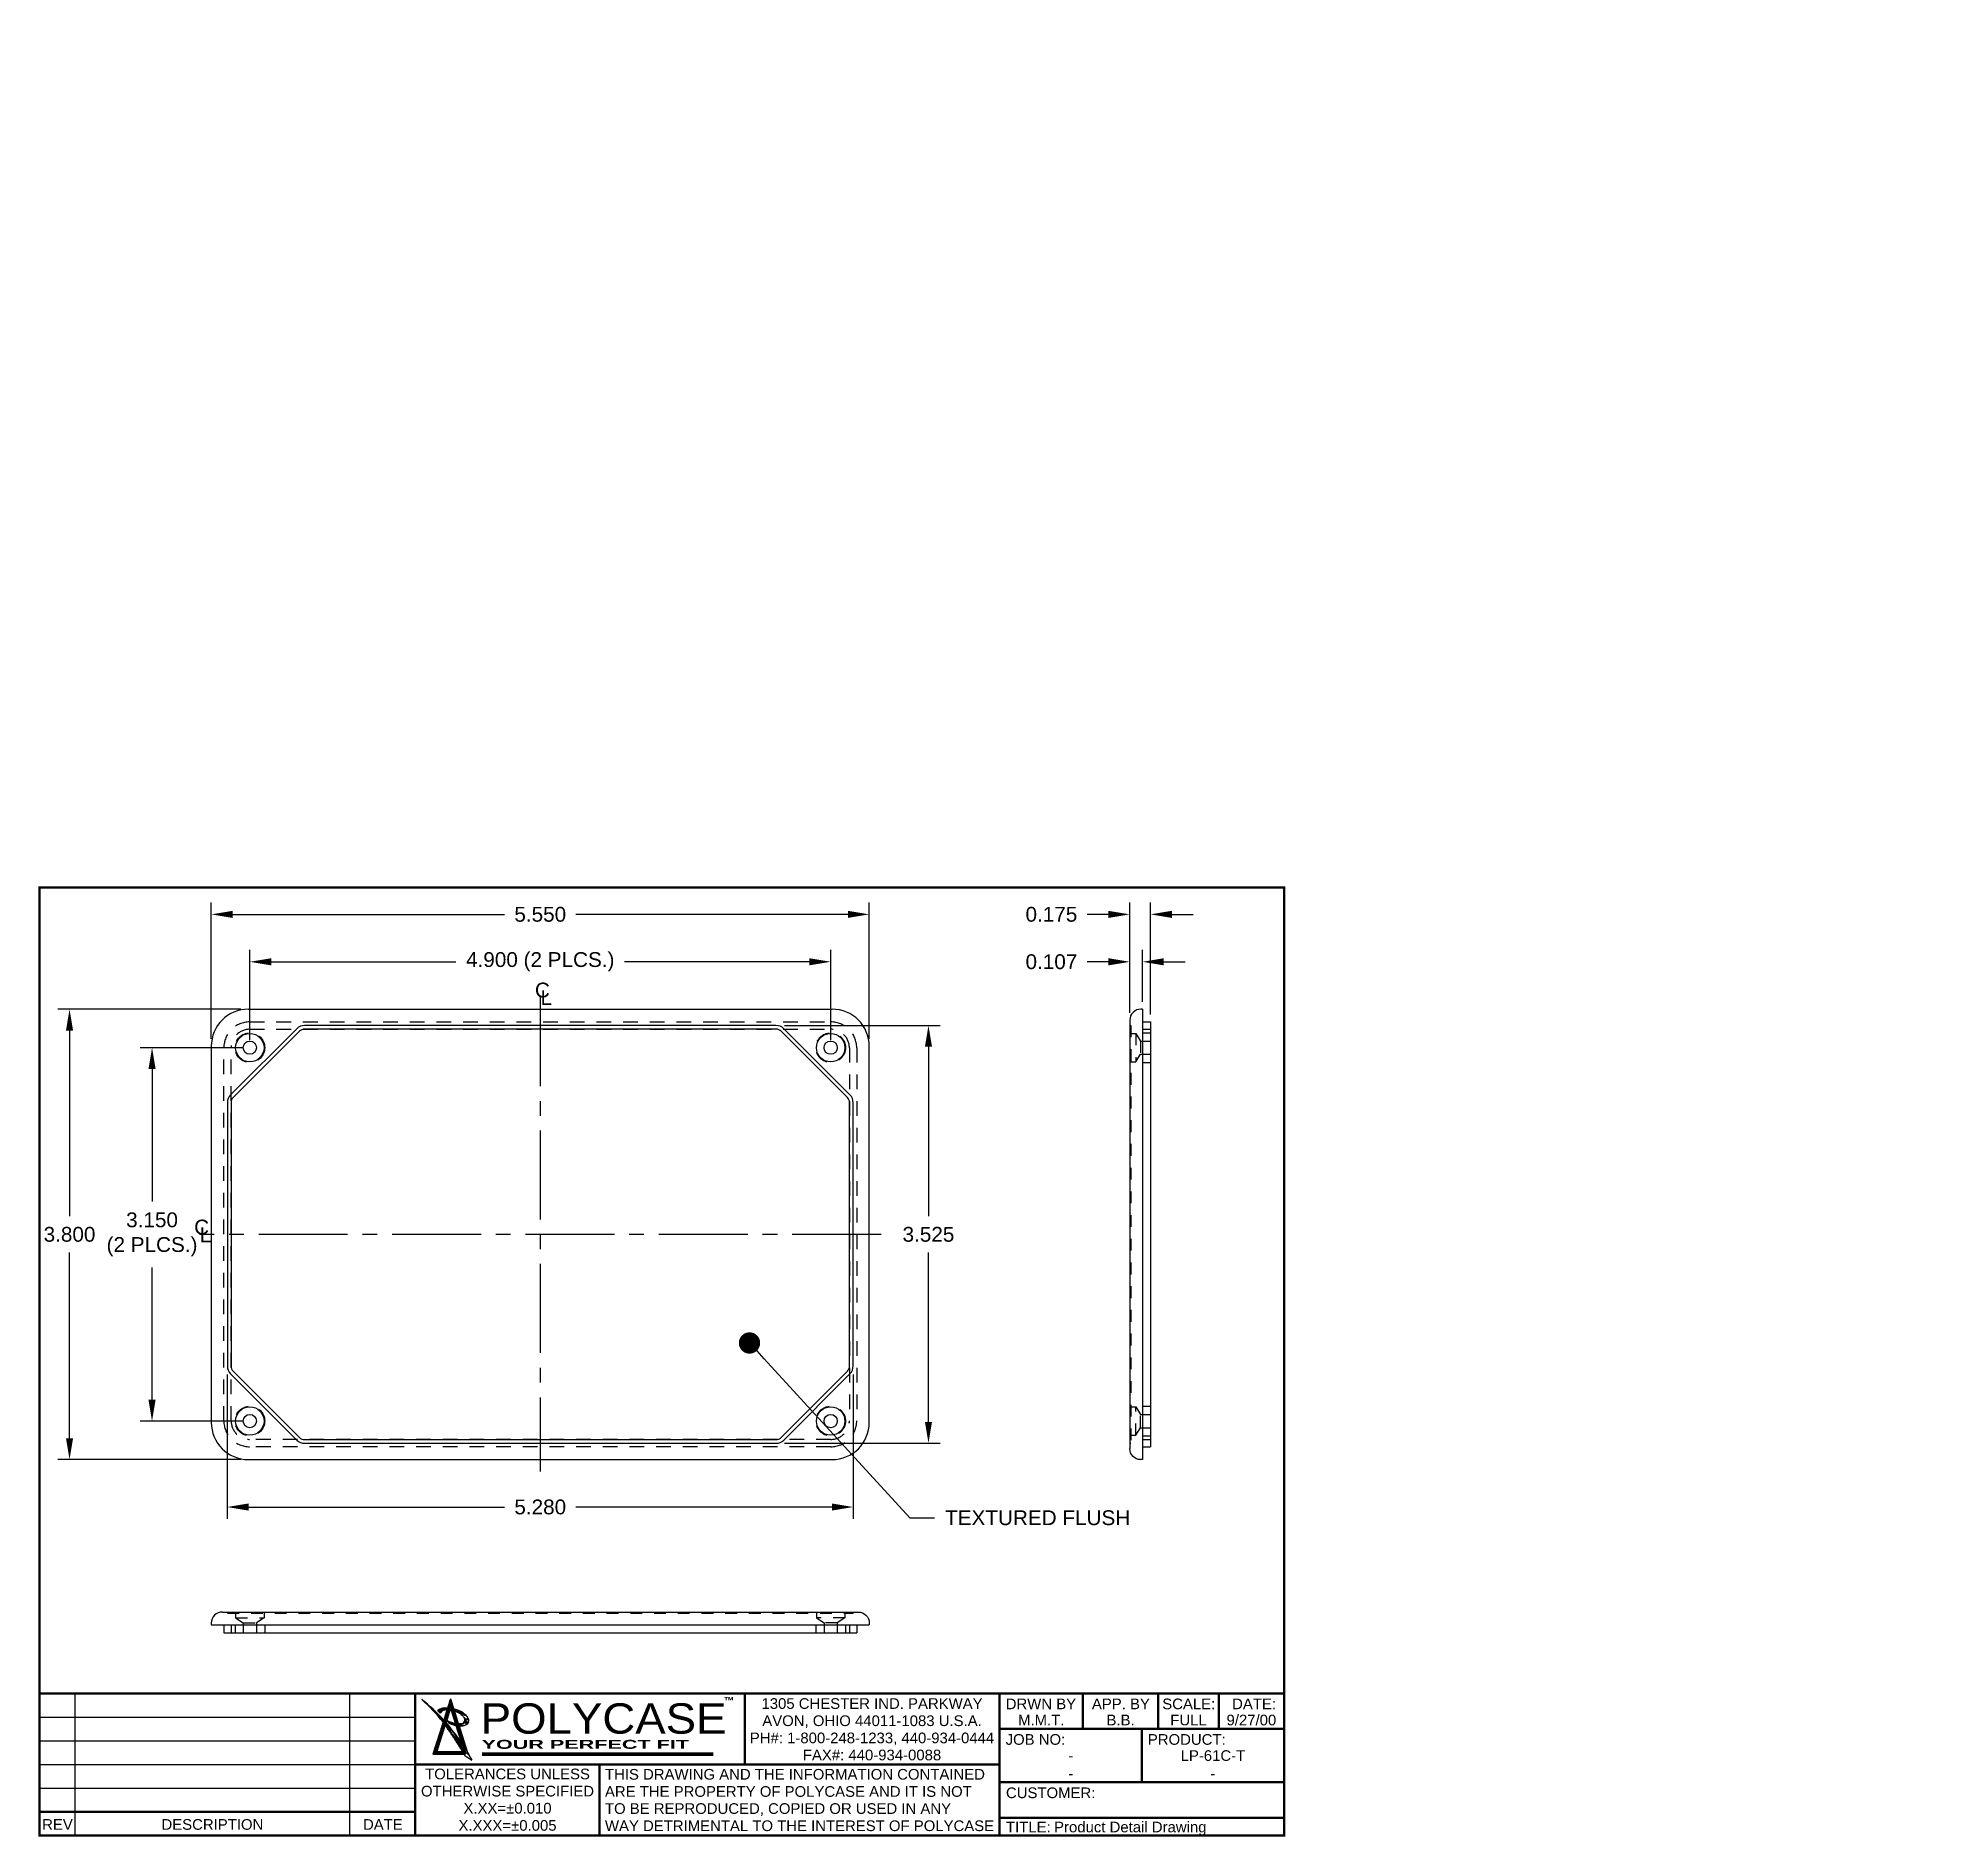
# Model space of a CAD drawing. Extents: x -38.8 to 26, y 0 to 75.7.
# Drawn here: x -0.01 to 16.12, y -0.01 to 15.16 of the extents above; entities that cross this region are included whole.
import ezdxf
from ezdxf.enums import TextEntityAlignment as Align

# ---------------------------------------------------------------- set-up
doc = ezdxf.new("R2010")
doc.units = 0
doc.header["$MEASUREMENT"] = 0
doc.header["$PDMODE"] = 34
doc.header["$PDSIZE"] = 0.005
doc.linetypes.add('CENTER2', pattern=[1.125, 0.75, -0.125, 0.125, -0.125])
doc.linetypes.add('HIDDEN2', pattern=[0.1875, 0.125, -0.0625])
doc.layers.get('0').update_dxf_attribs({"linetype": 'CONTINUOUS'})
doc.layers.get('DEFPOINTS').update_dxf_attribs({"linetype": 'CONTINUOUS'})
doc.layers.add('LP-61', color=14, linetype='CONTINUOUS')
doc.styles.add('ROMANS', font='romab___.ttf', dxfattribs={"height": 0.125})
doc.styles.add('SANSSERIFBOLDOBLIQUE', font='sasbo___.pfb', dxfattribs={"width": 1.075, "height": 0.125})
doc.styles.get("Standard").update_dxf_attribs({"font": 'Arial.ttf'})
doc.dimstyles.get("Standard").update_dxf_attribs({"dimtxt": 0.125, "dimasz": 0.18, "dimexe": 0.1, "dimexo": 0.0625, "dimgap": 0.09, "dimtad": 0, "dimtih": 1, "dimtoh": 1, "dimdec": 3, "dimzin": 0, "dimdsep": 46, "dimtxsty": 'Standard', "dimcen": 0.03, "dimclrd": 1, "dimclre": 1, "dimclrt": 4, "dimaunit": 1, "dimadec": 0, "dimazin": 0, "dimtfac": 1, "dimtdec": 1, "dimtofl": 0, "dimtmove": 0, "dimatfit": 3, "dimfxl": 0, "dimtolj": 1, "dimtzin": 0, "dimarcsym": 0})
pattern_1 = [(45, (-3.289467, -3.0012776), (-0.004010624, 0.004010624), []), (135, (-3.289467, -3.0012776), (-0.004010624, -0.004010624), [])]

msp = doc.modelspace()

# ---------------------------------------------------------------- texts
at = {"color": 4, "char_height": 0.125, "attachment_point": 4}
for s, insert in [('\\A1;', (16.116, 15.1639)), ('\\A1;', (4.5985, 7.2292)), ('TEXTURED FLUSH', (7.6404, 2.681))]:
    msp.add_mtext(s, dxfattribs=dict(at, insert=insert))

# ---------------------------------------------------------------- blocks, each defined once
blk = doc.blocks.new('POLYCASELOGO')
h = blk.add_hatch()
h.set_pattern_fill('ANSI37', color=5, scale=0.045375, style=0)
h.set_pattern_definition(pattern_1)
edge = h.paths.add_edge_path()
edge.add_line((0.242, 0.375), (0.236, 0.357))
edge.add_arc((-1.139, -0.742), 1.76, 38.6083, 47.2021)
edge.add_arc((-1.004, -0.758), 1.684, 42.2607, 50.9427, ccw=False)
h = blk.add_hatch()
h.set_pattern_fill('ANSI37', color=5, scale=0.045375, style=0)
h.set_pattern_definition(pattern_1)
h.paths.add_polyline_path([(0.299, 0.555), (0.327, 0.467), (0.332, 0.449), (0.365, 0.345), (0.371, 0.327), (0.344, 0.33), (0.339, 0.348), (0.299, 0.474), (0.261, 0.354), (0.255, 0.333), (0.236, 0.357), (0.242, 0.375), (0.269, 0.46), (0.274, 0.476)])
h = blk.add_hatch()
h.set_pattern_fill('ANSI37', color=5, scale=0.045375, style=0)
h.set_pattern_definition(pattern_1)
h.paths.add_polyline_path([(0.184, 0.11), (0.401, 0.11), (0.414, 0.086), (0.151, 0.086), (0.236, 0.357), (0.255, 0.333)])
h = blk.add_hatch()
h.set_pattern_fill('ANSI37', color=5, scale=0.045375, style=0)
h.set_pattern_definition(pattern_1)
edge = h.paths.add_edge_path()
edge.add_line((0.274, 0.476), (0.269, 0.46))
edge.add_arc((0.261, 0.4), 0.0602, 82.8919, 145.8761)
edge.add_line((0.212, 0.434), (0.19, 0.455))
edge.add_arc((0.258, 0.36), 0.117, 82.1103, 125.2835, ccw=False)
h = blk.add_hatch()
h.set_pattern_fill('ANSI37', color=5, scale=0.045375, style=0)
h.set_pattern_definition(pattern_1)
edge = h.paths.add_edge_path()
edge.add_line((0.344, 0.33), (0.371, 0.327))
edge.add_arc((-1.004, -0.758), 1.684, 34.1845, 41.3025)
edge.add_arc((-1.139, -0.742), 1.76, 28.9558, 37.6535)
edge.add_line((0.344, 0.33), (0.389, 0.188))
edge.add_line((0.371, 0.327), (0.439, 0.11))
edge.add_line((0.255, 0.333), (0.261, 0.354))
edge.add_arc((-1.004, -0.758), 1.684, 28.1679, 31.0386)
edge.add_line((0.42, 0.076), (0.48, 0.037))
edge.add_arc((-1.139, -0.742), 1.76, 27.6696, 28.0594)
edge.add_line((0.401, 0.11), (0.414, 0.086))
h = blk.add_hatch()
h.set_pattern_fill('ANSI37', color=5, scale=0.045375, style=0)
h.set_pattern_definition(pattern_1)
edge = h.paths.add_edge_path()
edge.add_arc((0.368, 0.549), 0.203, 241.2726, 261.6979)
edge.add_line((0.339, 0.348), (0.344, 0.33))
edge.add_arc((0.379, 0.544), 0.217, 245.8146, 260.9815, ccw=False)
edge.add_line((0.289, 0.346), (0.27, 0.37))
h = blk.add_hatch()
h.set_pattern_fill('ANSI37', color=5, scale=0.045375, style=0)
h.set_pattern_definition(pattern_1)
edge = h.paths.add_edge_path()
edge.add_arc((0.293, 0.295), 0.159, 44.8945, 75.721)
edge.add_line((0.332, 0.449), (0.327, 0.467))
edge.add_arc((0.297, 0.284), 0.186, 38.7886, 80.8128, ccw=False)
edge.add_arc((0.391, 0.361), 0.0633, 6.4018, 37.4499, ccw=False)
edge.add_arc((0.417, 0.37), 0.0374, 284.5084, 357.5532, ccw=False)
edge.add_arc((0.384, 0.451), 0.125, 266.5103, 289.6986, ccw=False)
edge.add_arc((0.379, 0.544), 0.217, 267.9148, 269.5114, ccw=False)
edge.add_line((0.371, 0.327), (0.365, 0.345))
edge.add_arc((0.368, 0.549), 0.203, 269.0587, 275.3152)
edge.add_arc((0.389, 0.377), 0.0313, 266.7706, 394.9895)
edge.add_arc((0.362, 0.365), 0.0603, 30.5831, 44.1349)
at = {"color": 5}
for p, q in [((0.299, 0.555), (0.274, 0.476)), ((0.299, 0.555), (0.327, 0.467)), ((0.236, 0.357), (0.151, 0.086)), ((0.255, 0.333), (0.184, 0.11)), ((0.269, 0.46), (0.242, 0.375)), ((0.299, 0.474), (0.261, 0.354)), ((0.299, 0.474), (0.339, 0.348)), ((0.332, 0.449), (0.365, 0.345)), ((0.344, 0.33), (0.389, 0.188)), ((0.371, 0.327), (0.439, 0.11)), ((0.151, 0.086), (0.414, 0.086)), ((0.184, 0.11), (0.401, 0.11)), ((0.401, 0.11), (0.414, 0.086)), ((0.42, 0.076), (0.48, 0.037))]:
    blk.add_line(p, q, dxfattribs=at)
at = {"color": 5, "linetype": 'Continuous'}
for p, q in [((0.212, 0.434), (0.19, 0.455)), ((0.27, 0.37), (0.289, 0.346))]:
    blk.add_line(p, q, dxfattribs=at)
at = {"color": 5, "const_width": 0.0284}
blk.add_lwpolyline([(0.565, 0.087), (2.515, 0.087)], dxfattribs=at)
at = {"color": 5}
for centre, radius, start, end in [((-1.139, -0.742), 1.76, 38.6083, 47.2021), ((-1.004, -0.758), 1.684, 42.2607, 50.9427), ((-1.139, -0.742), 1.76, 28.9558, 37.6535), ((-1.004, -0.758), 1.684, 34.1845, 41.3025), ((-1.139, -0.742), 1.76, 27.6696, 28.0594), ((-1.004, -0.758), 1.684, 28.1679, 31.0386)]:
    blk.add_arc(centre, radius, start, end, dxfattribs=at)
at = {"color": 5, "linetype": 'Continuous'}
for centre, radius, start, end in [((0.258, 0.36), 0.117, 82.1103, 125.2835), ((0.261, 0.4), 0.0602, 82.8919, 145.8761), ((0.368, 0.549), 0.203, 241.2726, 261.6979), ((0.379, 0.544), 0.217, 245.8146, 260.9815), ((0.297, 0.284), 0.186, 38.7886, 80.8128), ((0.293, 0.295), 0.159, 44.8945, 75.721), ((0.368, 0.549), 0.203, 269.0587, 275.3152), ((0.379, 0.544), 0.217, 267.9148, 269.5114), ((0.384, 0.451), 0.125, 266.5103, 289.6986), ((0.389, 0.377), 0.0313, 266.7706, 34.9895), ((0.362, 0.365), 0.0603, 30.5831, 44.1349), ((0.417, 0.37), 0.0374, 284.5084, 357.5532), ((0.391, 0.361), 0.0633, 6.4018, 37.4499)]:
    blk.add_arc(centre, radius, start, end, dxfattribs=at)
at = {"color": 5, "linetype": 'Continuous', "style": 'SANSSERIFBOLDOBLIQUE', "width": 1.075}
blk.add_text('POLYCASE', height=0.2561, dxfattribs=at).set_placement((0.554, 0.26))
at = {"color": 5, "style": 'ROMANS'}
for s, height, width, p in [('TM', 0.0284, 1.4, (2.608, 0.541)), ('YOUR PERFECT FIT', 0.07565, 1.8, (0.561, 0.132))]:
    blk.add_text(s, height=height, dxfattribs=dict(at, width=width)).set_placement(p)
blk = doc.blocks.new('TITLEBLK')
at = {"color": 14}
blk.add_lwpolyline([(-7.331, 1.2, 0.02, 0.02, 0), (0, 1.2, 0.02, 0.02, 0)], format="xyseb", dxfattribs=at)
at = {"color": 14, "const_width": 0.02}
for points in [[(-7.331, 0), (-7.331, 1.2)], [(-4.549, 0.6), (-4.549, 1.2)], [(-2.4, 0), (-2.4, 1.2)], [(-1.697, 0.9), (-1.697, 1.2)], [(-1.061, 0.9), (-1.061, 1.2)], [(-0.551, 0.9), (-0.551, 1.2)], [(-2.4, 0.9), (0, 0.9)], [(-1.2, 0.45), (-1.2, 0.9)], [(-7.331, 0.6), (-2.4, 0.6)], [(-5.776, 0), (-5.776, 0.6)], [(-2.4, 0.45), (0, 0.45)], [(-2.4, 0.15), (0, 0.15)]]:
    blk.add_lwpolyline(points, dxfattribs=at)
blk.add_blockref('POLYCASELOGO', (-7.331, 0.6))
at = {"color": 4}
for s, p in [('1305 CHESTER IND. PARKWAY', (-3.476, 1.069)), ('SCALE:', (-0.804, 1.066)), ('DATE:', (-0.253, 1.066)), ('AVON, OHIO 44011-1083 U.S.A.', (-3.476, 0.924)), ('PH#: 1-800-248-1233, 440-934-0444', (-3.476, 0.779)), ('FAX#: 440-934-0088', (-3.476, 0.635)), ('TOLERANCES UNLESS', (-6.551, 0.475)), ('OTHERWISE SPECIFIED', (-6.551, 0.33)), ('X.XX=%%P0.010', (-6.551, 0.186)), ('X.XXX=%%P0.005', (-6.551, 0.041))]:
    blk.add_text(s, height=0.09, dxfattribs=at).set_placement(p, align=Align.CENTER)
for s, p in [('DRWN BY', (-2.348, 1.066)), ('APP. BY', (-1.621, 1.066)), ('JOB NO:', (-2.349, 0.766)), ('PRODUCT:', (-1.149, 0.766)), ('THIS DRAWING AND THE INFORMATION CONTAINED', (-5.729, 0.472)), ('ARE THE PROPERTY OF POLYCASE AND IT IS NOT', (-5.729, 0.327)), ('CUSTOMER:', (-2.346, 0.316)), ('TO BE REPRODUCED, COPIED OR USED IN ANY', (-5.729, 0.183)), ('WAY DETRIMENTAL TO THE INTEREST OF POLYCASE', (-5.729, 0.038)), ('TITLE:', (-2.346, 0.027))]:
    blk.add_text(s, height=0.09, dxfattribs=at).set_placement(p)
at = {"color": 4, "flags": 4}
for tag, p in [('DRWN_BY', (-2.048, 0.975)), ('APPRV_BY', (-1.379, 0.975)), ('SCALE', (-0.806, 0.975)), ('DATE', (-0.276, 0.975)), ('JOB_NUMBER', (-1.8, 0.675)), ('PRODUCT', (-0.6, 0.675)), ('JOB_NUMBER', (-1.8, 0.525)), ('PRODUCT', (-0.6, 0.525))]:
    blk.add_attdef(tag, text='', height=0.09, dxfattribs=at).set_placement(p, align=Align.MIDDLE_CENTER)
for tag, p in [('CUSTOMER_NAME', (-2.343, 0.197)), ('DRAWING_TITLE', (-1.94, 0.027))]:
    blk.add_attdef(tag, p, '', height=0.09, dxfattribs=at)
blk = doc.blocks.new('REVGRID-A')
at = {"color": 14}
for p, q in [((-3.169, 1), (0, 1)), ((-3.169, 0.8), (0, 0.8)), ((-3.169, 0.6), (0, 0.6)), ((-3.169, 0.4), (0, 0.4))]:
    blk.add_line(p, q, dxfattribs=at)
at = {"color": 14, "const_width": 0.02}
for points in [[(-3.169, 0), (-3.169, 1.2), (0, 1.2)], [(-3.169, 0.2), (0, 0.2)]]:
    blk.add_lwpolyline(points, dxfattribs=at)
at = {"color": 14}
for points in [[(-2.869, 0), (-2.869, 1.2)], [(-0.55, 0), (-0.55, 1.2)]]:
    blk.add_lwpolyline(points, dxfattribs=at)
at = {"color": 4}
for s, p in [('REV', (-3.017, 0.049)), ('DESCRIPTION', (-1.71, 0.049)), ('DATE', (-0.272, 0.049))]:
    blk.add_text(s, height=0.09, dxfattribs=at).set_placement(p, align=Align.CENTER)
blk = doc.blocks.new('CL')
at = {"color": 4}
for s, p in [('C', (-0.045, -0.001)), ('L', (0.002, -0.066))]:
    blk.add_text(s, height=0.125, dxfattribs=at).set_placement(p)
blk = doc.blocks.new('*D4')
at = {"color": 1, "linetype": 'ByBlock'}
for p, q in [((1.288, 6.722), (1.288, 7.872)), ((1.468, 7.772), (3.762, 7.772)), ((6.658, 7.772), (4.364, 7.772)), ((6.838, 6.722), (6.838, 7.872))]:
    blk.add_line(p, q, dxfattribs=at)
for points in [[(1.468, 7.802), (1.468, 7.742), (1.288, 7.772)], [(6.658, 7.802), (6.658, 7.742), (6.838, 7.772)]]:
    blk.add_solid(points, dxfattribs=at)
at = {"layer": 'DEFPOINTS', "color": 0, "linetype": 'ByBlock'}
for p in [(6.838, 7.772), (1.288, 6.66), (6.838, 6.66)]:
    blk.add_point(p, dxfattribs=at)
at = {"color": 4, "linetype": 'ByBlock', "insert": (4.063, 7.772), "char_height": 0.125, "attachment_point": 5}
blk.add_mtext('\\A1;5.550', dxfattribs=at)
blk = doc.blocks.new('*D5')
at = {"color": 1, "linetype": 'ByBlock'}
for p, q in [((1.613, 6.71), (1.613, 7.472)), ((6.513, 6.71), (6.513, 7.472)), ((1.793, 7.372), (3.351, 7.372)), ((6.333, 7.372), (4.775, 7.372))]:
    blk.add_line(p, q, dxfattribs=at)
for points in [[(1.793, 7.402), (1.793, 7.342), (1.613, 7.372)], [(6.333, 7.402), (6.333, 7.342), (6.513, 7.372)]]:
    blk.add_solid(points, dxfattribs=at)
at = {"layer": 'DEFPOINTS', "color": 0, "linetype": 'ByBlock'}
for p in [(6.513, 7.372), (1.613, 6.647), (6.513, 6.647)]:
    blk.add_point(p, dxfattribs=at)
at = {"color": 4, "linetype": 'ByBlock', "insert": (4.063, 7.372), "char_height": 0.125, "attachment_point": 5}
blk.add_mtext('\\A1;4.900 (2 PLCS.)', dxfattribs=at)
blk = doc.blocks.new('*D6')
at = {"color": 1, "linetype": 'ByBlock'}
for p, q in [((1.423, 3.889), (1.423, 2.672)), ((6.703, 3.889), (6.703, 2.672)), ((1.603, 2.772), (3.762, 2.772)), ((6.523, 2.772), (4.364, 2.772))]:
    blk.add_line(p, q, dxfattribs=at)
for points in [[(1.603, 2.802), (1.603, 2.742), (1.423, 2.772)], [(6.523, 2.802), (6.523, 2.742), (6.703, 2.772)]]:
    blk.add_solid(points, dxfattribs=at)
at = {"layer": 'DEFPOINTS', "color": 0, "linetype": 'ByBlock'}
for p in [(1.423, 3.952), (6.703, 3.952), (6.703, 2.772)]:
    blk.add_point(p, dxfattribs=at)
at = {"color": 4, "linetype": 'ByBlock', "insert": (4.063, 2.772), "char_height": 0.125, "attachment_point": 5}
blk.add_mtext('\\A1;5.280', dxfattribs=at)
blk = doc.blocks.new('*D7')
at = {"color": 1, "linetype": 'ByBlock'}
for p, q in [((1.7, 6.972), (0.154, 6.972)), ((0.254, 6.792), (0.254, 5.226)), ((0.254, 3.352), (0.254, 4.919)), ((1.7, 3.172), (0.154, 3.172))]:
    blk.add_line(p, q, dxfattribs=at)
for points in [[(0.224, 6.792), (0.284, 6.792), (0.254, 6.972)], [(0.224, 3.352), (0.284, 3.352), (0.254, 3.172)]]:
    blk.add_solid(points, dxfattribs=at)
at = {"layer": 'DEFPOINTS', "color": 0, "linetype": 'ByBlock'}
for p in [(1.763, 6.972), (0.254, 3.172), (1.763, 3.172)]:
    blk.add_point(p, dxfattribs=at)
at = {"color": 4, "linetype": 'ByBlock', "insert": (0.254, 5.072), "char_height": 0.125, "attachment_point": 5}
blk.add_mtext('\\A1;3.800', dxfattribs=at)
blk = doc.blocks.new('*D8')
at = {"color": 1, "linetype": 'ByBlock'}
for p, q in [((1.551, 6.647), (0.688, 6.647)), ((0.788, 6.467), (0.788, 5.351)), ((0.788, 3.677), (0.788, 4.794)), ((1.551, 3.497), (0.688, 3.497))]:
    blk.add_line(p, q, dxfattribs=at)
for points in [[(0.758, 6.467), (0.818, 6.467), (0.788, 6.647)], [(0.758, 3.677), (0.818, 3.677), (0.788, 3.497)]]:
    blk.add_solid(points, dxfattribs=at)
at = {"layer": 'DEFPOINTS', "color": 0, "linetype": 'ByBlock'}
for p in [(1.613, 6.647), (0.788, 3.497), (1.613, 3.497)]:
    blk.add_point(p, dxfattribs=at)
at = {"color": 4, "linetype": 'ByBlock', "insert": (0.788, 5.072), "char_height": 0.125, "attachment_point": 5}
blk.add_mtext('\\A1;3.150\\P\\fArial|b0|i0|c0|p32;(2 PLCS.)', dxfattribs=at)
blk = doc.blocks.new('*D9')
at = {"color": 1, "linetype": 'ByBlock'}
for p, q in [((6.124, 6.835), (7.438, 6.835)), ((7.338, 6.655), (7.338, 5.226)), ((7.338, 3.49), (7.338, 4.919)), ((6.124, 3.31), (7.438, 3.31))]:
    blk.add_line(p, q, dxfattribs=at)
for points in [[(7.308, 6.655), (7.368, 6.655), (7.338, 6.835)], [(7.308, 3.49), (7.368, 3.49), (7.338, 3.31)]]:
    blk.add_solid(points, dxfattribs=at)
at = {"layer": 'DEFPOINTS', "color": 0, "linetype": 'ByBlock'}
for p in [(6.061, 6.835), (6.061, 3.31), (7.338, 3.31)]:
    blk.add_point(p, dxfattribs=at)
at = {"color": 4, "linetype": 'ByBlock', "insert": (7.338, 5.072), "char_height": 0.125, "attachment_point": 5}
blk.add_mtext('\\A1;3.525', dxfattribs=at)
blk = doc.blocks.new('*D11')
at = {"color": 1, "linetype": 'ByBlock'}
for p, q in [((8.663, 7.772), (8.483, 7.772)), ((8.843, 6.942), (8.843, 7.872)), ((9.018, 6.927), (9.018, 7.872)), ((9.198, 7.772), (9.378, 7.772))]:
    blk.add_line(p, q, dxfattribs=at)
for points in [[(8.663, 7.802), (8.663, 7.742), (8.843, 7.772)], [(9.198, 7.802), (9.198, 7.742), (9.018, 7.772)]]:
    blk.add_solid(points, dxfattribs=at)
at = {"layer": 'DEFPOINTS', "color": 0, "linetype": 'ByBlock'}
for p in [(8.843, 7.772), (8.843, 6.879), (9.018, 6.864)]:
    blk.add_point(p, dxfattribs=at)
at = {"color": 4, "linetype": 'ByBlock', "insert": (8.182, 7.772), "char_height": 0.125, "attachment_point": 5}
blk.add_mtext('\\A1;0.175', dxfattribs=at)
blk = doc.blocks.new('*D12')
at = {"color": 1, "linetype": 'ByBlock'}
for p, q in [((8.843, 6.942), (8.843, 7.472)), ((8.95, 7.035), (8.95, 7.472)), ((8.663, 7.372), (8.483, 7.372)), ((9.13, 7.372), (9.31, 7.372))]:
    blk.add_line(p, q, dxfattribs=at)
for points in [[(8.663, 7.402), (8.663, 7.342), (8.843, 7.372)], [(9.13, 7.402), (9.13, 7.342), (8.95, 7.372)]]:
    blk.add_solid(points, dxfattribs=at)
at = {"layer": 'DEFPOINTS', "color": 0, "linetype": 'ByBlock'}
for p in [(8.843, 7.372), (8.95, 6.972), (8.843, 6.879)]:
    blk.add_point(p, dxfattribs=at)
at = {"color": 4, "linetype": 'ByBlock', "insert": (8.182, 7.372), "char_height": 0.125, "attachment_point": 5}
blk.add_mtext('\\A1;0.107', dxfattribs=at)

# ---------------------------------------------------------------- dimensions: what is measured, and where the dimension line sits
for base, p1, p2, picture, middle, set_off in [((7.0003, 7.7724), (1.4503, 6.6599), (7.0003, 6.6599), '*D4', (4.2253, 7.7724), (0.1621, 0)), ((9.1985, 7.7724), (9.3735, 6.8644), (9.1985, 6.8794), '*D11', (8.5372, 7.7724), (0.3554, 0)), ((9.1985, 7.3724), (9.3055, 6.9724), (9.1985, 6.8794), '*D12', (8.5376, 7.3724), (0.3554, 0)), ((6.8653, 2.7724), (1.5853, 3.9519), (6.8653, 3.9519), '*D6', (4.2253, 2.7724), (0.1621, 0))]:
    dim = msp.add_linear_dim(base=base, p1=p1, p2=p2, dimstyle='Standard')
    dim.commit()
    dim.dimension.update_dxf_attribs({"geometry": picture, "text_midpoint": middle, "insert": set_off})
dim = msp.add_linear_dim(base=(6.6753, 7.3724), p1=(1.7753, 6.6474), p2=(6.6753, 6.6474), text='<> (2 PLCS.)', dimstyle='Standard')
dim.commit()
dim.dimension.update_dxf_attribs({"geometry": '*D5', "text_midpoint": (4.2253, 7.3724), "insert": (0.1621, 0)})
dim = msp.add_linear_dim(base=(0.2538, 3.1724), p1=(1.7628, 6.9724), p2=(1.7628, 3.1724), angle=90, dimstyle='Standard')
dim.commit()
dim.dimension.update_dxf_attribs({"geometry": '*D7', "text_midpoint": (0.2538, 5.0724), "dimtype": 160})
dim = msp.add_linear_dim(base=(7.5003, 3.3099), p1=(6.2233, 6.8349), p2=(6.2233, 3.3099), angle=90, dimstyle='Standard')
dim.commit()
dim.dimension.update_dxf_attribs({"geometry": '*D9', "text_midpoint": (7.5003, 5.0724), "insert": (0.1621, 0)})
dim = msp.add_linear_dim(base=(0.9503, 3.4974), p1=(1.7753, 6.6474), p2=(1.7753, 3.4974), angle=90, text='<>\\P\\fArial|b0|i0|c0|p32;(2 PLCS.)', dimstyle='Standard')
dim.commit()
dim.dimension.update_dxf_attribs({"geometry": '*D8', "text_midpoint": (0.9503, 5.0724), "insert": (0.1621, 0)})

# ---------------------------------------------------------------- linework, layer by layer
at = {"color": 14, "const_width": 0.02}
msp.add_lwpolyline([(0, 0), (10.5, 0), (10.5, 8), (0, 8)], close=True, dxfattribs=at)
at = {"layer": 'LP-61'}
for p, q in [((1.7628, 6.9724), (6.6878, 6.9724)), ((9.3055, 6.9724), (9.3055, 3.1724)), ((9.1985, 6.8794), (9.1985, 3.2654)), ((9.3055, 6.8644), (9.3735, 6.8644)), ((9.3735, 6.8644), (9.3735, 3.2804)), ((1.4503, 6.6599), (1.4503, 3.4849)), ((7.0003, 3.4849), (7.0003, 6.6599)), ((9.3055, 3.2804), (9.3735, 3.2804)), ((1.7628, 3.1724), (6.6878, 3.1724)), ((1.4503, 1.7791), (7.0003, 1.7791)), ((1.5433, 1.8861), (6.9073, 1.8861)), ((1.5558, 1.7791), (1.5558, 1.7111)), ((6.8948, 1.7791), (6.8948, 1.7111)), ((1.5558, 1.7111), (6.8948, 1.7111))]:
    msp.add_line(p, q, dxfattribs=at)
at = {"layer": 'LP-61', "color": 1, "linetype": 'CENTER2'}
for p, q in [((4.2253, 7.0724), (4.2253, 3.0724)), ((7.1003, 5.0724), (1.3503, 5.0724))]:
    msp.add_line(p, q, dxfattribs=at)
at = {"layer": 'LP-61', "color": 4, "linetype": 'HIDDEN2', "ltscale": 0.3}
for p, q in [((9.1985, 6.8349), (9.2085, 6.8349)), ((9.1985, 6.8039), (9.2085, 6.8039)), ((9.2085, 6.8349), (9.2085, 3.3099)), ((9.3055, 6.8024), (9.3735, 6.8024)), ((9.3055, 6.7724), (9.3735, 6.7724)), ((9.3055, 6.5224), (9.3735, 6.5224)), ((9.3055, 3.6224), (9.3735, 3.6224)), ((9.1985, 3.3409), (9.2085, 3.3409)), ((9.1985, 3.3099), (9.2085, 3.3099)), ((9.3055, 3.3724), (9.3735, 3.3724)), ((9.3055, 3.3424), (9.3735, 3.3424)), ((1.5853, 1.8861), (1.5853, 1.8761)), ((1.5853, 1.8761), (6.8653, 1.8761)), ((1.6163, 1.8861), (1.6163, 1.8761)), ((1.6178, 1.7791), (1.6178, 1.7111)), ((1.6503, 1.7791), (1.6503, 1.7111)), ((1.9003, 1.7791), (1.9003, 1.7111)), ((6.5503, 1.7791), (6.5503, 1.7111)), ((6.8003, 1.7791), (6.8003, 1.7111)), ((6.8328, 1.7791), (6.8328, 1.7111)), ((6.8343, 1.8861), (6.8343, 1.8761)), ((6.8653, 1.8861), (6.8653, 1.8761))]:
    msp.add_line(p, q, dxfattribs=at)
at = {"layer": 'LP-61', "color": 4, "linetype": 'HIDDEN2', "ltscale": 0.25}
for p, q in [((9.1985, 6.7674), (9.2485, 6.7674)), ((9.1985, 6.5274), (9.2485, 6.5274)), ((9.1985, 3.6174), (9.2485, 3.6174)), ((9.1985, 3.3774), (9.2485, 3.3774)), ((1.6553, 1.8861), (1.6553, 1.8361)), ((1.8953, 1.8861), (1.8953, 1.8361)), ((6.5553, 1.8861), (6.5553, 1.8361)), ((6.7953, 1.8861), (6.7953, 1.8361))]:
    msp.add_line(p, q, dxfattribs=at)
at = {"layer": 'LP-61', "color": 4, "linetype": 'HIDDEN2', "ltscale": 0.4}
for p, q in [((9.2485, 6.7674), (9.2485, 6.5274)), ((9.2485, 6.7674), (9.2885, 6.7034)), ((9.2885, 6.7034), (9.2885, 6.5914)), ((9.2885, 6.7034), (9.3735, 6.7034)), ((9.2485, 6.5274), (9.2885, 6.5914)), ((9.2885, 6.5914), (9.3735, 6.5914)), ((9.2485, 3.3774), (9.2485, 3.6174)), ((9.2485, 3.6174), (9.2885, 3.5534)), ((9.2885, 3.4414), (9.2885, 3.5534)), ((9.2885, 3.5534), (9.3735, 3.5534)), ((9.2485, 3.3774), (9.2885, 3.4414)), ((9.2885, 3.4414), (9.3735, 3.4414)), ((1.6553, 1.8361), (1.8953, 1.8361)), ((1.6553, 1.8361), (1.7193, 1.7961)), ((1.7193, 1.7961), (1.8313, 1.7961)), ((1.7193, 1.7961), (1.7193, 1.7111)), ((1.8953, 1.8361), (1.8313, 1.7961)), ((1.8313, 1.7961), (1.8313, 1.7111)), ((6.7953, 1.8361), (6.5553, 1.8361)), ((6.5553, 1.8361), (6.6193, 1.7961)), ((6.6193, 1.7961), (6.6193, 1.7111)), ((6.7313, 1.7961), (6.6193, 1.7961)), ((6.7953, 1.8361), (6.7313, 1.7961)), ((6.7313, 1.7961), (6.7313, 1.7111))]:
    msp.add_line(p, q, dxfattribs=at)
at = {"layer": 'LP-61'}
for points in [[(9.3055, 6.9724), (9.2915, 6.9724, 0.4142136), (9.1985, 6.8794)], [(9.3055, 3.1724), (9.2915, 3.1724, -0.4142136), (9.1985, 3.2654)], [(1.5433, 1.8861, 0.4142136), (1.4503, 1.7931), (1.4503, 1.7791)], [(6.9073, 1.8861, -0.4142136), (7.0003, 1.7931), (7.0003, 1.7791)]]:
    msp.add_lwpolyline(points, format="xyb", dxfattribs=at)
at = {"layer": 'LP-61', "color": 4, "linetype": 'HIDDEN2'}
for points in [[(1.7736, 3.2804, -0.4142136), (1.5558, 3.4981), (1.5558, 6.6466, -0.4142136), (1.7736, 6.8644), (6.6771, 6.8644, -0.4142136), (6.8948, 6.6466), (6.8948, 3.4981, -0.4142136), (6.6771, 3.2804)], [(1.7736, 3.3424, -0.4142136), (1.6178, 3.4981), (1.6178, 6.6466, -0.4142136), (1.7736, 6.8024), (6.6771, 6.8024, -0.4142136), (6.8328, 6.6466), (6.8328, 3.4981, -0.4142136), (6.6771, 3.3424)]]:
    msp.add_lwpolyline(points, format="xyb", close=True, dxfattribs=at)
at = {"layer": 'LP-61'}
for points in [[(1.6128, 3.8954), (2.1708, 3.3374, 0.1989124), (2.2372, 3.3099), (6.2134, 3.3099, 0.1989124), (6.2798, 3.3374), (6.8378, 3.8954, 0.1989124), (6.8653, 3.9618), (6.8653, 6.1829, 0.1989124), (6.8378, 6.2494), (6.2798, 6.8074, 0.1989124), (6.2134, 6.8349), (2.2372, 6.8349, 0.1989124), (2.1708, 6.8074), (1.6128, 6.2494, 0.1989124), (1.5853, 6.1829), (1.5853, 3.9618, 0.1989124)], [(1.6348, 3.9173), (2.1927, 3.3593, 0.1989124), (2.2372, 3.3409), (6.2134, 3.3409, 0.1989124), (6.2579, 3.3593), (6.8159, 3.9173, 0.1989124), (6.8343, 3.9618), (6.8343, 6.1829, 0.1989124), (6.8159, 6.2275), (6.2579, 6.7854, 0.1989124), (6.2134, 6.8039), (2.2372, 6.8039, 0.1989124), (2.1927, 6.7854), (1.6348, 6.2275, 0.1989124), (1.6163, 6.1829), (1.6163, 3.9618, 0.1989124)]]:
    msp.add_lwpolyline(points, format="xyb", close=True, dxfattribs=at)
at = {"layer": 'LP-61', "color": 4, "linetype": 'HIDDEN2'}
for centre in [(1.7753, 6.6474), (6.6753, 6.6474), (1.7753, 3.4974), (6.6753, 3.4974)]:
    msp.add_circle(centre, 0.125, dxfattribs=at)
at = {"layer": 'LP-61'}
for centre, radius in [((1.7753, 6.6474), 0.12), ((1.7753, 6.6474), 0.056), ((6.6753, 6.6474), 0.12), ((6.6753, 6.6474), 0.056), ((1.7753, 3.4974), 0.12), ((1.7753, 3.4974), 0.056), ((6.6753, 3.4974), 0.12), ((6.6753, 3.4974), 0.056)]:
    msp.add_circle(centre, radius, dxfattribs=at)
for centre, start, end in [((1.7628, 6.6599), 90, 180), ((6.6878, 6.6599), 0, 90), ((1.7628, 3.4849), 180, 270), ((6.6878, 3.4849), 270, 0)]:
    msp.add_arc(centre, 0.3125, start, end, dxfattribs=at)

# ---------------------------------------------------------------- block references
msp.add_blockref('REVGRID-A', (3.1695, 0))
ref = msp.add_blockref('TITLEBLK', (10.5, 0))
ref.add_attrib('DRWN_BY', 'M.M.T.', dxfattribs={"color": 4, "height": 0.09, "flags": 4}).set_placement((8.4515, 0.975), align=Align.MIDDLE_CENTER)
ref.add_attrib('APPRV_BY', 'B.B.', dxfattribs={"color": 4, "height": 0.09, "flags": 4}).set_placement((9.121, 0.975), align=Align.MIDDLE_CENTER)
ref.add_attrib('SCALE', 'FULL', dxfattribs={"color": 4, "height": 0.09, "flags": 4}).set_placement((9.6937, 0.975), align=Align.MIDDLE_CENTER)
ref.add_attrib('DATE', '9/27/00', dxfattribs={"color": 4, "height": 0.09, "flags": 4}).set_placement((10.2243, 0.975), align=Align.MIDDLE_CENTER)
ref.add_attrib('JOB_NUMBER', '-', dxfattribs={"color": 4, "height": 0.09, "flags": 4}).set_placement((8.7, 0.675), align=Align.MIDDLE_CENTER)
ref.add_attrib('PRODUCT', 'LP-61C-T', dxfattribs={"color": 4, "height": 0.09, "flags": 4}).set_placement((9.9, 0.675), align=Align.MIDDLE_CENTER)
ref.add_attrib('JOB_NUMBER', '-', dxfattribs={"color": 4, "height": 0.09, "flags": 4}).set_placement((8.7, 0.525), align=Align.MIDDLE_CENTER)
ref.add_attrib('PRODUCT', '-', dxfattribs={"color": 4, "height": 0.09, "flags": 4}).set_placement((9.9, 0.525), align=Align.MIDDLE_CENTER)
ref.add_attrib('DRAWING_TITLE', 'Product Detail Drawing', (8.5599, 0.0274), dxfattribs={"color": 4, "height": 0.09, "flags": 4})
for p in [(4.2253, 7.0724), (1.3503, 5.0724)]:
    msp.add_blockref('CL', p, dxfattribs=at)

msp.set_redraw_order([(e.dxf.handle, doc.entitydb.next_handle()) for e in msp.query("TEXT MTEXT ATTDEF DIMENSION ARC_DIMENSION")])  # texts and dimensions are drawn at this point

# ---------------------------------------------------------------- leaders
at = {"color": 1, "annotation_type": 0, "has_hookline": 1, "hookline_direction": 0, "text_width": 1.5579}
msp.add_leader([(5.9904, 4.1559), (7.3425, 2.681), (7.5504, 2.681)], dimstyle='Standard', override={"dimldrblk": 'DOT'}, dxfattribs=at)

doc.saveas('drawing.dxf')
